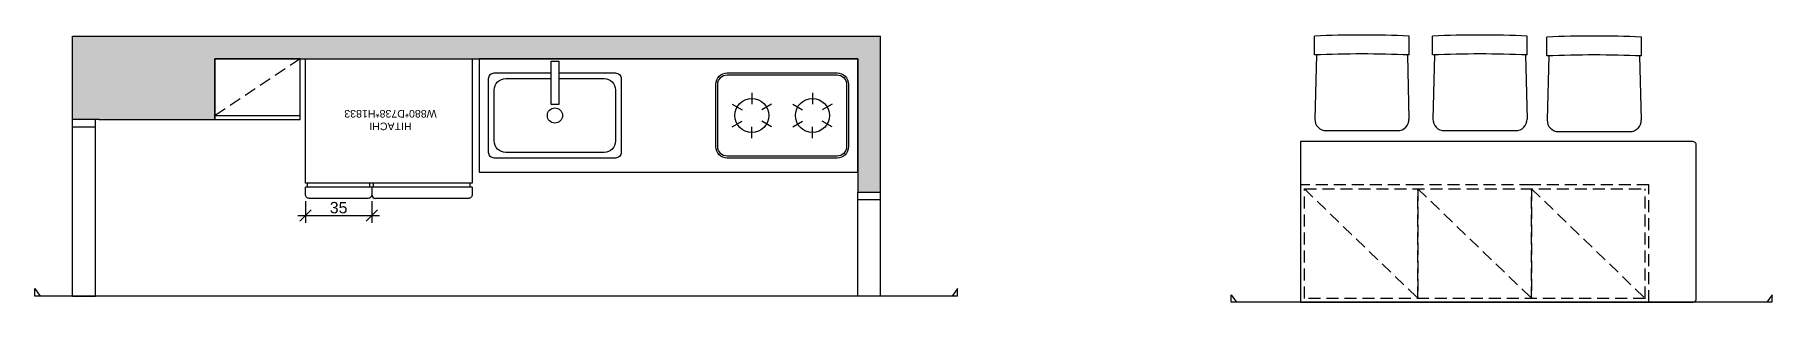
# Model space of a CAD drawing. Header units: millimetres. Extents: x -2628 to 3435, y -3699 to 2704.
# Drawn here: x 2165 to 3083, y 355 to 496 of the extents above; entities that cross this region are included whole.
import ezdxf

# ---------------------------------------------------------------- set-up
doc = ezdxf.new("R2010")
doc.units = ezdxf.units.MM
doc.header["$PDMODE"] = 35
doc.linetypes.add('HIDDEN', pattern=[9.525, 6.35, -3.175])
for name, color, linetype in [('03-結構牆', 253, 'Continuous'), ('04-門線', 94, 'Continuous'), ('06-傢俱', 6, 'Continuous'), ('10-標註', 140, 'Continuous'), ('11-填充', 8, 'Continuous')]:
    doc.layers.add(name, color=color, linetype=linetype)
doc.styles.get("Standard").update_dxf_attribs({"font": 'arial.ttf'})
doc.dimstyles.new('1倍', dxfattribs={"dimtxt": 6, "dimasz": 6, "dimexe": 4, "dimexo": 3.5, "dimgap": 1, "dimtad": 1, "dimdec": 1, "dimtxsty": 'Standard', "dimblk": 'OBLIQUE', "dimcen": 0.09, "dimdle": 4, "dimclrd": 140, "dimclre": 140, "dimclrt": 140, "dimadec": 0, "dimazin": 0, "dimtfac": 1, "dimtdec": 1, "dimtmove": 0, "dimatfit": 3, "dimfxl": 1, "dimarcsym": 1})

msp = doc.modelspace()

# ---------------------------------------------------------------- blocks, each defined once
blk = doc.blocks.new('*U73')
at = {"layer": '06-傢俱'}
blk.add_line((0, 3), (0, -3), dxfattribs=at)
blk = doc.blocks.new('*U74')
at = {"layer": '06-傢俱', "color": 0, "linetype": 'ByBlock', "lineweight": -2, "transparency": 16777216}
blk.add_blockref('*U73', (4089.84, -54.16), dxfattribs=at)
for p, rotation in [((4082.05, -58.66), 59.99999999999999), ((4097.63, -58.66), 299.9999999999999), ((4082.05, -67.66), 120), ((4089.84, -72.16), 180), ((4097.63, -67.66), 240)]:
    blk.add_blockref('*U73', p, dxfattribs=dict(at, rotation=rotation))
blk = doc.blocks.new('*U75')
at = {"layer": '06-傢俱'}
blk.add_line((0, 3), (0, -3), dxfattribs=at)
blk = doc.blocks.new('*U76')
at = {"layer": '06-傢俱', "color": 0, "linetype": 'ByBlock', "lineweight": -2, "transparency": 16777216}
blk.add_blockref('*U75', (4089.84, -54.16), dxfattribs=at)
for p, rotation in [((4082.05, -58.66), 59.99999999999999), ((4097.63, -58.66), 299.9999999999999), ((4082.05, -67.66), 120), ((4089.84, -72.16), 180), ((4097.63, -67.66), 240)]:
    blk.add_blockref('*U75', p, dxfattribs=dict(at, rotation=rotation))
blk = doc.blocks.new('爐子')
at = {"layer": '06-傢俱'}
for points in [[(6, 22.5), (64, 22.5, -0.414214), (70, 16.5), (70, -16.5, -0.414214), (64, -22.5), (6, -22.5, -0.414214), (0, -16.5), (0, 16.5, -0.414214)], [(6, 21.5), (64, 21.5, -0.414214), (69, 16.5), (69, -16.5, -0.414214), (64, -21.5), (6, -21.5, -0.414214), (1, -16.5), (1, 16.5, -0.414214)]]:
    blk.add_lwpolyline(points, format="xyb", close=True, dxfattribs=at)
for centre in [(19, 0), (51, 0)]:
    blk.add_circle(centre, 9, dxfattribs=at)
for name, p in [('*U74', (-4070.84, 63.16)), ('*U76', (-4038.84, 63.16))]:
    blk.add_blockref(name, p, dxfattribs=at)
blk = doc.blocks.new('水槽')
at = {"layer": '06-傢俱'}
for points in [[(33, -22.5), (3, -22.5, -0.414214), (0, -19.5), (0, 19.5, -0.414214), (3, 22.5), (67, 22.5, -0.414214), (70, 19.5), (70, -19.5, -0.414214), (67, -22.5), (37, -22.5)], [(33, -19.5), (9, -19.5, -0.414214), (3, -13.5), (3, 13.5, -0.414214), (9, 19.5), (61, 19.5, -0.414214), (67, 13.5), (67, -13.5, -0.414214), (61, -19.5), (37, -19.5)]]:
    blk.add_lwpolyline(points, format="xyb", dxfattribs=at)
blk.add_lwpolyline([(33, -5.74), (37, -5.74), (37, -28.74), (33, -28.74)], close=True, dxfattribs=at)
blk.add_circle((35, 0), 4, dxfattribs=at)
blk = doc.blocks.new('上下櫃')
at = {"layer": '06-傢俱'}
blk.add_line((-45, 30.2), (0, 30.2), dxfattribs=at)
at = {"layer": '06-傢俱', "linetype": 'HIDDEN'}
blk.add_line((-45, 0), (0, 30.2), dxfattribs=at)
at = {"layer": '06-傢俱'}
blk.add_lwpolyline([(0, 32.2), (-45, 32.2), (-45, 0), (0, 0)], close=True, dxfattribs=at)
blk = doc.blocks.new('冰箱')
at = {"layer": '06-傢俱'}
for p, q in [((0, 67.8), (88, 67.8)), ((0, 65.8), (88, 65.8)), ((1, 67.8), (1, 65.8)), ((52, 67.8), (52, 65.8)), ((54, 67.8), (54, 65.8)), ((87, 67.8), (87, 65.8))]:
    blk.add_line(p, q, dxfattribs=at)
for points in [[(0, 67.8), (0, 71.8, -0.414214), (2, 73.8), (51, 73.8)], [(53, 67.8), (53, 71.8, -0.414214), (55, 73.8), (86, 73.8, -0.414214), (88, 71.8), (88, 67.8)]]:
    blk.add_lwpolyline(points, format="xyb", dxfattribs=at)
blk.add_lwpolyline([(88, 65.8), (88, 0), (0, 0), (0, 65.8)], dxfattribs=at)
blk.add_arc((51, 71.8), 2, 0, 90, dxfattribs=at)
at = {"layer": '06-傢俱', "insert": (17.5, 37.75), "char_height": 4, "attachment_point": 1}
blk.add_mtext_dynamic_manual_height_columns('\\pxqc;HITACHI\\PW880*D738*H1833', width=51.2351, gutter_width=20, heights=[11.67], dxfattribs=at)
blk = doc.blocks.new('_Oblique')
at = {"color": 0, "linetype": 'ByBlock', "lineweight": -2}
blk.add_line((-0.5, -0.5), (0.5, 0.5), dxfattribs=at)
blk = doc.blocks.new('*D87')
at = {"layer": '06-傢俱', "color": 140, "lineweight": -2, "transparency": 16777216}
for p, q in [((2308.15, 408.16), (2308.15, 396.65)), ((2343.15, 408.16), (2343.15, 396.65)), ((2304.15, 400.65), (2347.15, 400.65))]:
    blk.add_line(p, q, dxfattribs=at)
at = {"layer": 'Defpoints', "color": 0, "transparency": 16777216}
for p in [(2308.15, 411.66), (2343.15, 411.66), (2343.15, 400.65)]:
    blk.add_point(p, dxfattribs=at)
at = {"layer": '06-傢俱', "color": 140, "lineweight": -2, "transparency": 16777216, "xscale": 6, "yscale": 6, "zscale": 6, "rotation": 180}
blk.add_blockref('_Oblique', (2308.15, 400.65), dxfattribs=at)
at = {"layer": '06-傢俱', "color": 140, "lineweight": -2, "transparency": 16777216, "xscale": 6, "yscale": 6, "zscale": 6}
blk.add_blockref('_Oblique', (2343.15, 400.65), dxfattribs=at)
at = {"layer": '06-傢俱', "color": 140, "transparency": 16777216, "insert": (2325.65, 404.72), "char_height": 6, "attachment_point": 5}
blk.add_mtext('35', dxfattribs=at)
blk = doc.blocks.new('椅子')
at = {"layer": '06-傢俱'}
for p, q in [((0, -10), (0, 0)), ((50, -10), (50, 0)), ((1, -10), (0.15, -43.85)), ((49, -10), (49.85, -43.85)), ((6.15, -50), (43.85, -50))]:
    blk.add_line(p, q, dxfattribs=at)
for centre, radius, start, end in [((25, -598.14), 598.66, 87.60665, 92.39335), ((25, -608.14), 598.66, 87.60665, 92.39335), ((6.15, -44), 6, 178.5679, 270), ((43.85, -44), 6, 270, 1.4321)]:
    blk.add_arc(centre, radius, start, end, dxfattribs=at)
blk = doc.blocks.new('餐桌')
at = {"layer": '06-傢俱', "linetype": 'HIDDEN'}
for p, q in [((2, -25), (182, -25)), ((2, -83), (2, -25)), ((2, -25), (62, -83)), ((122, -23), (62, -23)), ((62, -25), (62, -83)), ((62, -25), (122, -83)), ((122, -83), (122, -25)), ((122, -25), (182, -83)), ((182, -83), (182, -25)), ((182, -83), (2, -83)), ((62, -85), (122, -85))]:
    blk.add_line(p, q, dxfattribs=at)
at = {"layer": '06-傢俱'}
blk.add_lwpolyline([(0, -85), (207, -85, 0.414214), (209, -83), (209, -2, 0.414214), (207, 0), (0, 0)], format="xyb", close=True, dxfattribs=at)
at = {"layer": '06-傢俱', "linetype": 'HIDDEN'}
for points in [[(62, -23), (0, -23), (0, -85), (62, -85)], [(62, -83), (62, -25)], [(122, -85), (184, -85), (184, -23), (122, -23)], [(122, -25), (122, -83)]]:
    blk.add_lwpolyline(points, dxfattribs=at)

# ---------------------------------------------------------------- dimensions: what is measured, and where the dimension line sits
at = {"layer": '06-傢俱'}
dim = msp.add_linear_dim(base=(2343.15, 400.65), p1=(2308.15, 411.66), p2=(2343.15, 411.66), dimstyle='1倍', dxfattribs=at)
dim.commit()
dim.dimension.update_dxf_attribs({"geometry": '*D87', "text_midpoint": (2325.65, 404.72)})

# ---------------------------------------------------------------- hatches: boundary and pattern name
at = {"layer": '11-填充'}
h = msp.add_hatch(color=256, dxfattribs=at)
h.dxf.hatch_style = 1
h.paths.add_polyline_path([(2599.87, 423.46), (2599.87, 412.96), (2611.87, 412.96), (2611.87, 495.46), (2185.17, 495.46), (2185.17, 451.26), (2199.17, 451.26), (2260.27, 451.26), (2260.27, 483.46), (2305.27, 483.46), (2599.87, 483.46)])

# ---------------------------------------------------------------- linework, layer by layer
at = {"layer": '03-結構牆'}
for p, q in [((2185.17, 495.46), (2611.87, 495.46)), ((2185.17, 451.26), (2185.17, 495.46)), ((2611.87, 412.96), (2611.87, 495.46)), ((2260.27, 451.26), (2260.27, 483.46)), ((2260.27, 483.46), (2599.87, 483.46)), ((2599.87, 483.46), (2599.87, 412.96)), ((2199.17, 451.26), (2260.27, 451.26))]:
    msp.add_line(p, q, dxfattribs=at)
at = {"layer": '04-門線'}
for p, q in [((2199.17, 451.26), (2185.17, 451.26)), ((2185.17, 357.96), (2185.17, 451.26)), ((2197.17, 357.96), (2197.17, 451.26)), ((2197.17, 447.26), (2185.17, 447.26)), ((2599.87, 412.96), (2611.87, 412.96)), ((2599.87, 357.96), (2599.87, 412.96)), ((2611.87, 357.96), (2611.87, 412.96)), ((2611.87, 408.96), (2599.87, 408.96)), ((2185.17, 357.96), (2197.17, 357.96)), ((2185.17, 357.96), (2197.17, 357.96)), ((2611.87, 357.96), (2599.87, 357.96))]:
    msp.add_line(p, q, dxfattribs=at)
at = {"layer": '06-傢俱'}
msp.add_lwpolyline([(2599.87, 483.46), (2399.87, 483.46), (2399.87, 423.46), (2599.87, 423.46)], close=True, dxfattribs=at)
at = {"layer": '10-標註'}
for p, q in [((2165.17, 357.96), (2165.17, 361.96)), ((2165.17, 361.96), (2168.04, 357.96)), ((2652.47, 357.96), (2165.17, 357.96)), ((2652.47, 361.96), (2649.59, 357.96)), ((2652.47, 357.96), (2652.47, 361.96)), ((2797, 354.73), (2797, 358.73)), ((2797, 358.73), (2799.87, 354.73)), ((3082.75, 358.73), (3079.88, 354.73)), ((3082.75, 354.73), (3082.75, 358.73)), ((3082.75, 354.73), (2797, 354.73))]:
    msp.add_line(p, q, dxfattribs=at)

# ---------------------------------------------------------------- block references
at = {"layer": '06-傢俱'}
for name, p in [('椅子', (2841.04, 495.46)), ('椅子', (2903.39, 495.46)), ('椅子', (2963.73, 494.94)), ('餐桌', (2833.65, 439.73))]:
    msp.add_blockref(name, p, dxfattribs=at)
at = {"layer": '06-傢俱', "linetype": 'HIDDEN', "rotation": 180}
msp.add_blockref('上下櫃', (2260.27, 483.46), dxfattribs=at)
at = {"layer": '06-傢俱', "rotation": 180}
for name, p in [('冰箱', (2396.15, 483.46)), ('水槽', (2474.87, 453.46)), ('爐子', (2594.87, 453.46))]:
    msp.add_blockref(name, p, dxfattribs=at)

msp.set_redraw_order([(e.dxf.handle, doc.entitydb.next_handle()) for e in msp.query("TEXT MTEXT ATTDEF DIMENSION ARC_DIMENSION")])  # texts and dimensions are drawn at this point

doc.saveas('drawing.dxf')
